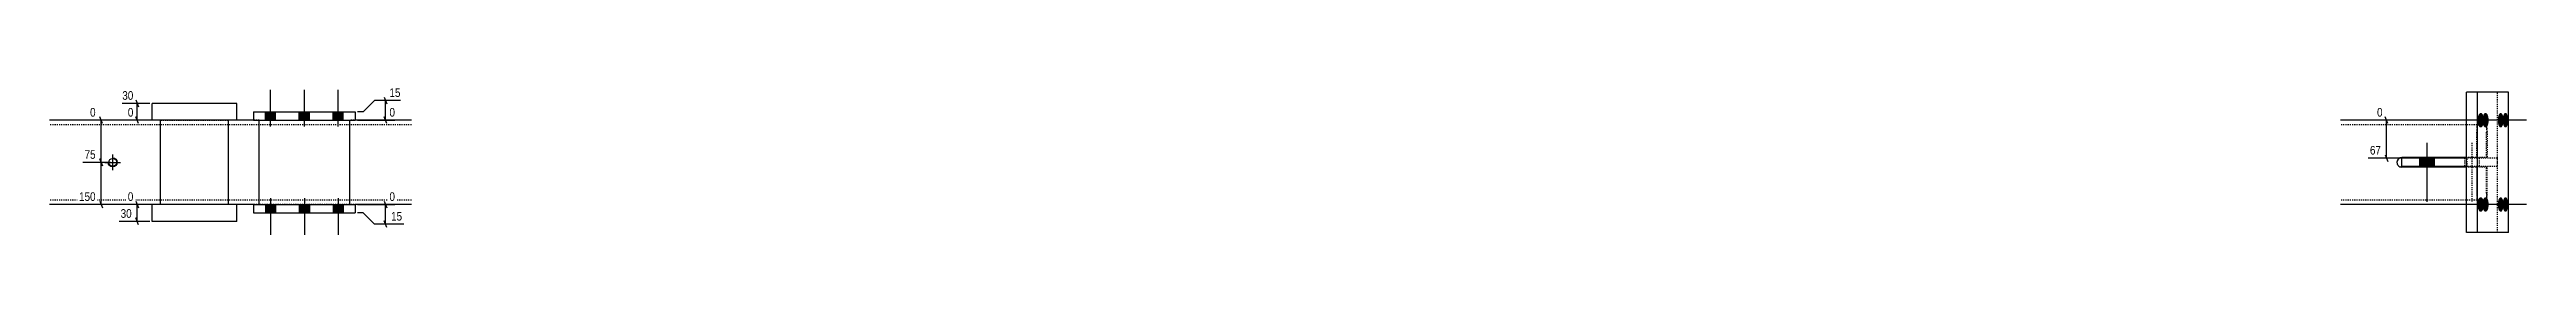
# Model space of a CAD drawing. Header units: millimetres. Extents: x 10 to 45966, y 6 to 1552.
# Drawn here: x 2748 to 7141, y 6 to 270 of the extents above; entities that cross this region are included whole.
import ezdxf

# ---------------------------------------------------------------- set-up
doc = ezdxf.new("R2010")
doc.units = ezdxf.units.MM
doc.linetypes.add('DXK_LINE_DOT2', pattern=[3.9198, 1.9599, -1.9599])
doc.layers.add('MÅLSÆTNING', color=7, linetype='Continuous')
doc.layers.add('STÅL', color=7, linetype='Continuous')
doc.styles.add('Arial Narrow', font='ARIALN.TTF', dxfattribs={"height": 0.2})

msp = doc.modelspace()

# ---------------------------------------------------------------- hatches: boundary and pattern name
at = {"layer": 'STÅL', "linetype": 'Continuous'}
for points in [[(3130.6, 209.6), (3148.6, 209.6), (3148.6, 224.6), (3130.6, 224.6)], [(3130.6, 209.6), (3148.6, 209.6), (3148.6, 224.6), (3130.6, 224.6)], [(3190.6, 209.6), (3208.6, 209.6), (3208.6, 224.6), (3190.6, 224.6)], [(3190.6, 209.6), (3208.6, 209.6), (3208.6, 224.6), (3190.6, 224.6)], [(3250.6, 209.6), (3268.6, 209.6), (3268.6, 224.6), (3250.6, 224.6)], [(3250.6, 209.6), (3268.6, 209.6), (3268.6, 224.6), (3250.6, 224.6)], [(7054.5, 209.6), (7054.6, 212.3), (7055, 214.9), (7055.6, 217.2), (7056.4, 219.3), (7057.4, 220.9), (7058.5, 222), (7059.6, 222.5), (7060.8, 222.5), (7062, 222), (7063.1, 220.9), (7064, 219.3), (7064.8, 217.2), (7065.4, 214.9), (7065.8, 212.3), (7065.9, 209.6), (7065.8, 206.9), (7065.4, 204.3), (7064.8, 202), (7064, 199.9), (7063.1, 198.3), (7062, 197.2), (7060.8, 196.7), (7059.6, 196.7), (7058.5, 197.2), (7057.4, 198.3), (7056.4, 199.9), (7055.6, 202), (7055, 204.3), (7054.6, 206.9)], [(7063.2, 209.6), (7063.3, 212.3), (7063.7, 214.9), (7064.3, 217.2), (7065, 219.3), (7066, 220.9), (7067, 222), (7068.2, 222.5), (7069.3, 222.5), (7070.5, 222), (7071.5, 220.9), (7072.5, 219.3), (7073.3, 217.2), (7073.8, 214.9), (7074.2, 212.3), (7074.3, 209.6), (7074.2, 206.9), (7073.8, 204.3), (7073.3, 202), (7072.5, 199.9), (7071.5, 198.3), (7070.5, 197.2), (7069.3, 196.7), (7068.2, 196.7), (7067, 197.2), (7066, 198.3), (7065, 199.9), (7064.3, 202), (7063.7, 204.3), (7063.3, 206.9)], [(7090.5, 209.6), (7090.6, 212.3), (7090.9, 214.9), (7091.4, 217.2), (7092.1, 219.3), (7093, 220.9), (7094, 222), (7095, 222.5), (7096.1, 222.5), (7097.2, 222), (7098.1, 220.9), (7099, 219.3), (7099.7, 217.2), (7100.2, 214.9), (7100.6, 212.3), (7100.7, 209.6), (7100.6, 206.9), (7100.2, 204.3), (7099.7, 202), (7099, 199.9), (7098.1, 198.3), (7097.2, 197.2), (7096.1, 196.7), (7095, 196.7), (7094, 197.2), (7093, 198.3), (7092.1, 199.9), (7091.4, 202), (7090.9, 204.3), (7090.6, 206.9)], [(7099.1, 209.6), (7099.2, 212.3), (7099.5, 214.9), (7100.1, 217.2), (7100.8, 219.3), (7101.6, 220.9), (7102.6, 222), (7103.6, 222.5), (7104.6, 222.5), (7105.6, 222), (7106.6, 220.9), (7107.4, 219.3), (7108.1, 217.2), (7108.7, 214.9), (7109, 212.3), (7109.1, 209.6), (7109, 206.9), (7108.7, 204.3), (7108.1, 202), (7107.4, 199.9), (7106.6, 198.3), (7105.6, 197.2), (7104.6, 196.7), (7103.6, 196.7), (7102.6, 197.2), (7101.6, 198.3), (7100.8, 199.9), (7100.1, 202), (7099.5, 204.3), (7099.2, 206.9)], [(6951.6, 127.1), (6977.6, 127.1), (6977.6, 142.1), (6951.6, 142.1)], [(3130.6, 44.6), (3148.6, 44.6), (3148.6, 59.6), (3130.6, 59.6)], [(3130.6, 44.6), (3148.6, 44.6), (3148.6, 59.6), (3130.6, 59.6)], [(3190.6, 44.6), (3208.6, 44.6), (3208.6, 59.6), (3190.6, 59.6)], [(3190.6, 44.6), (3208.6, 44.6), (3208.6, 59.6), (3190.6, 59.6)], [(3250.6, 44.6), (3268.6, 44.6), (3268.6, 59.6), (3250.6, 59.6)], [(3250.6, 44.6), (3268.6, 44.6), (3268.6, 59.6), (3250.6, 59.6)], [(7054.5, 59.6), (7054.6, 62.3), (7055, 64.9), (7055.6, 67.2), (7056.4, 69.3), (7057.4, 70.9), (7058.5, 72), (7059.6, 72.5), (7060.8, 72.5), (7062, 72), (7063.1, 70.9), (7064, 69.3), (7064.8, 67.2), (7065.4, 64.9), (7065.8, 62.3), (7065.9, 59.6), (7065.8, 56.9), (7065.4, 54.3), (7064.8, 52), (7064, 49.9), (7063.1, 48.3), (7062, 47.2), (7060.8, 46.7), (7059.6, 46.7), (7058.5, 47.2), (7057.4, 48.3), (7056.4, 49.9), (7055.6, 52), (7055, 54.3), (7054.6, 56.9)], [(7063.2, 59.6), (7063.3, 62.3), (7063.7, 64.9), (7064.3, 67.2), (7065, 69.3), (7066, 70.9), (7067, 72), (7068.2, 72.5), (7069.3, 72.5), (7070.5, 72), (7071.5, 70.9), (7072.5, 69.3), (7073.3, 67.2), (7073.8, 64.9), (7074.2, 62.3), (7074.3, 59.6), (7074.2, 56.9), (7073.8, 54.3), (7073.3, 52), (7072.5, 49.9), (7071.5, 48.3), (7070.5, 47.2), (7069.3, 46.7), (7068.2, 46.7), (7067, 47.2), (7066, 48.3), (7065, 49.9), (7064.3, 52), (7063.7, 54.3), (7063.3, 56.9)], [(7090.5, 59.6), (7090.6, 62.3), (7090.9, 64.9), (7091.4, 67.2), (7092.1, 69.3), (7093, 70.9), (7094, 72), (7095, 72.5), (7096.1, 72.5), (7097.2, 72), (7098.1, 70.9), (7099, 69.3), (7099.7, 67.2), (7100.2, 64.9), (7100.6, 62.3), (7100.7, 59.6), (7100.6, 56.9), (7100.2, 54.3), (7099.7, 52), (7099, 49.9), (7098.1, 48.3), (7097.2, 47.2), (7096.1, 46.7), (7095, 46.7), (7094, 47.2), (7093, 48.3), (7092.1, 49.9), (7091.4, 52), (7090.9, 54.3), (7090.6, 56.9)], [(7099.1, 59.6), (7099.2, 62.3), (7099.5, 64.9), (7100.1, 67.2), (7100.8, 69.3), (7101.6, 70.9), (7102.6, 72), (7103.6, 72.5), (7104.6, 72.5), (7105.6, 72), (7106.6, 70.9), (7107.4, 69.3), (7108.1, 67.2), (7108.7, 64.9), (7109, 62.3), (7109.1, 59.6), (7109, 56.9), (7108.7, 54.3), (7108.1, 52), (7107.4, 49.9), (7106.6, 48.3), (7105.6, 47.2), (7104.6, 46.7), (7103.6, 46.7), (7102.6, 47.2), (7101.6, 48.3), (7100.8, 49.9), (7100.1, 52), (7099.5, 54.3), (7099.2, 56.9)]]:
    msp.add_hatch(color=96, dxfattribs=at).paths.add_polyline_path(points)

# ---------------------------------------------------------------- linework, layer by layer
at = {"layer": 'MÅLSÆTNING', "color": 7, "linetype": 'Continuous'}
for p, q in [((2925.6, 239.6), (2876.7, 239.6)), ((2900.6, 245.6), (2905.4, 233.6)), ((2903, 209.6), (2903, 239.6)), ((3303.8, 224.6), (3293.6, 224.6)), ((3323.8, 244.6), (3303.8, 224.6)), ((3370.1, 244.6), (3323.8, 244.6)), ((3341.4, 250.6), (3346.2, 238.6)), ((3343.8, 209.6), (3343.8, 244.6)), ((2925.6, 209.6), (2816.6, 209.6)), ((2841.4, 203.6), (2836.6, 215.6)), ((2925.6, 209.6), (2886.5, 209.6)), ((2905.4, 203.6), (2900.6, 215.6)), ((3293.6, 209.6), (3360.4, 209.6)), ((3346.2, 203.6), (3341.4, 215.6)), ((6909.1, 209.6), (6876.3, 209.6)), ((6895.3, 203.6), (6890.5, 215.6)), ((6892.9, 142.1), (6892.9, 209.6)), ((2855.6, 134.6), (2806.9, 134.6)), ((2841.4, 128.6), (2836.6, 140.6)), ((2839, 59.6), (2839, 134.6)), ((6915.6, 142.1), (6860.7, 142.1)), ((6890.5, 148.1), (6895.3, 136.1)), ((2925.6, 59.6), (2797.1, 59.6)), ((2836.6, 65.6), (2841.4, 53.6)), ((2925.6, 59.6), (2886.5, 59.6)), ((2900.6, 65.6), (2905.4, 53.6)), ((2903, 29.6), (2903, 59.6)), ((3293.6, 59.6), (3360.4, 59.6)), ((3303.8, 44.6), (3293.6, 44.6)), ((3323.8, 24.6), (3303.8, 44.6)), ((3341.4, 65.6), (3346.2, 53.6)), ((3343.8, 24.6), (3343.8, 59.6)), ((2925.6, 29.6), (2870.9, 29.6)), ((2905.4, 23.6), (2900.6, 35.6)), ((3375.9, 24.6), (3323.8, 24.6)), ((3346.2, 18.6), (3341.4, 30.6))]:
    msp.add_line(p, q, dxfattribs=at)
at = {"layer": 'STÅL', "color": 2, "linetype": 'Continuous'}
for p, q in [((3079.6, 239.6), (2929.6, 239.6)), ((2929.6, 209.6), (2929.6, 239.6)), ((3079.6, 209.6), (3079.6, 239.6)), ((3109.6, 224.6), (3289.6, 224.6)), ((3109.6, 224.6), (3109.6, 209.6)), ((3289.6, 224.6), (3289.6, 209.6)), ((7034.9, 9.6), (7034.9, 259.6)), ((7109.6, 259.6), (7034.9, 259.6)), ((7054.7, 9.6), (7054.7, 259.6)), ((7109.6, 9.6), (7109.6, 259.6)), ((2929.6, 209.6), (2747.6, 209.6)), ((3079.6, 209.6), (2929.6, 209.6)), ((2944.6, 59.6), (2944.6, 209.6)), ((3064.6, 209.6), (3064.6, 59.6)), ((3109.6, 209.6), (3079.6, 209.6)), ((3109.6, 209.6), (3289.6, 209.6)), ((3119.6, 59.6), (3119.6, 209.6)), ((3279.6, 209.6), (3279.6, 59.6)), ((3389.6, 209.6), (3289.6, 209.6)), ((7034.9, 209.6), (6811.6, 209.6)), ((6920.1, 143.1), (6916.8, 142.5)), ((7034.9, 142.1), (6919.6, 142.1)), ((6919.6, 142.1), (6919.6, 127.1)), ((7034.9, 143.1), (6920.1, 143.1)), ((6916.8, 126.7), (6920.1, 126.1)), ((7034.9, 127.1), (6919.6, 127.1)), ((7034.9, 126.1), (6920.1, 126.1)), ((2929.6, 59.6), (2747.6, 59.6)), ((3079.6, 59.6), (2929.6, 59.6)), ((2929.6, 29.6), (2929.6, 59.6)), ((3079.6, 29.6), (3079.6, 59.6)), ((3109.6, 59.6), (3079.6, 59.6)), ((3109.6, 59.6), (3289.6, 59.6)), ((3109.6, 59.6), (3109.6, 44.6)), ((3109.6, 44.6), (3289.6, 44.6)), ((3289.6, 59.6), (3289.6, 44.6)), ((3389.6, 59.6), (3289.6, 59.6)), ((7034.9, 59.6), (6811.6, 59.6)), ((3079.6, 29.6), (2929.6, 29.6)), ((7109.6, 9.6), (7034.9, 9.6))]:
    msp.add_line(p, q, dxfattribs=at)
at = {"layer": 'STÅL', "color": 96, "linetype": 'Continuous'}
for p, q in [((3130.6, 209.6), (3130.6, 224.6)), ((3130.6, 209.6), (3130.6, 224.6)), ((3139.6, 198.6), (3139.6, 263.6)), ((3139.6, 198.6), (3139.6, 263.6)), ((3148.6, 209.6), (3148.6, 224.6)), ((3148.6, 209.6), (3148.6, 224.6)), ((3190.6, 209.6), (3190.6, 224.6)), ((3190.6, 209.6), (3190.6, 224.6)), ((3199.6, 198.6), (3199.6, 263.6)), ((3199.6, 198.6), (3199.6, 263.6)), ((3208.6, 209.6), (3208.6, 224.6)), ((3208.6, 209.6), (3208.6, 224.6)), ((3250.6, 209.6), (3250.6, 224.6)), ((3250.6, 209.6), (3250.6, 224.6)), ((3259.6, 198.6), (3259.6, 263.6)), ((3259.6, 198.6), (3259.6, 263.6)), ((3268.6, 209.6), (3268.6, 224.6)), ((3268.6, 209.6), (3268.6, 224.6)), ((7097.4, 209.6), (6993.2, 209.6)), ((7106, 209.6), (7001.8, 209.6)), ((7132.8, 209.6), (7028.6, 209.6)), ((7141.3, 209.6), (7037.1, 209.6)), ((2845.6, 134.6), (2873.6, 134.6)), ((2852.2, 131.5), (2851.6, 134.6)), ((2851.6, 134.6), (2851.6, 134.6)), ((2852.6, 134.6), (2853.1, 137.3)), ((2853.1, 131.9), (2852.6, 134.6)), ((2852.6, 134.6), (2852.6, 134.6)), ((2853.1, 137.3), (2854.7, 139.5)), ((2854.7, 129.6), (2853.1, 131.9)), ((2854.7, 139.5), (2856.9, 141.1)), ((2856.9, 141.1), (2859.6, 141.6)), ((2859.6, 120.6), (2859.6, 148.6)), ((2859.6, 142.6), (2859.6, 142.6)), ((2859.6, 142.6), (2862.7, 142)), ((2859.6, 141.6), (2859.6, 141.6)), ((2859.6, 141.6), (2862.3, 141.1)), ((2862.3, 141.1), (2864.5, 139.5)), ((2862.7, 142), (2865.3, 140.3)), ((2864.5, 139.5), (2866.1, 137.3)), ((2866.1, 131.9), (2864.5, 129.6)), ((2865.3, 140.3), (2867, 137.7)), ((2866.1, 137.3), (2866.6, 134.6)), ((2866.6, 134.6), (2866.1, 131.9)), ((2866.6, 134.6), (2866.6, 134.6)), ((2867, 137.7), (2867.6, 134.6)), ((2867.6, 134.6), (2867, 131.5)), ((2867.6, 134.6), (2867.6, 134.6)), ((6951.6, 142.1), (6951.6, 127.1)), ((6964.6, 169.1), (6964.6, 64.1)), ((6977.6, 142.1), (6977.6, 127.1)), ((2853.9, 128.9), (2852.2, 131.5)), ((2856.5, 127.2), (2853.9, 128.9)), ((2856.9, 128.1), (2854.7, 129.6)), ((2859.6, 126.6), (2856.5, 127.2)), ((2859.6, 127.6), (2856.9, 128.1)), ((2862.3, 128.1), (2859.6, 127.6)), ((2859.6, 127.6), (2859.6, 127.6)), ((2862.7, 127.2), (2859.6, 126.6)), ((2859.6, 126.6), (2859.6, 126.6)), ((2864.5, 129.6), (2862.3, 128.1)), ((2865.3, 128.9), (2862.7, 127.2)), ((2867, 131.5), (2865.3, 128.9)), ((3130.6, 59.6), (3130.6, 44.6)), ((3130.6, 59.6), (3130.6, 44.6)), ((3139.6, 70.6), (3139.6, 5.6)), ((3139.6, 70.6), (3139.6, 5.6)), ((3148.6, 59.6), (3148.6, 44.6)), ((3148.6, 59.6), (3148.6, 44.6)), ((3190.6, 59.6), (3190.6, 44.6)), ((3190.6, 59.6), (3190.6, 44.6)), ((3199.6, 70.6), (3199.6, 5.6)), ((3199.6, 70.6), (3199.6, 5.6)), ((3208.6, 59.6), (3208.6, 44.6)), ((3208.6, 59.6), (3208.6, 44.6)), ((3250.6, 59.6), (3250.6, 44.6)), ((3250.6, 59.6), (3250.6, 44.6)), ((3259.6, 70.6), (3259.6, 5.6)), ((3259.6, 70.6), (3259.6, 5.6)), ((3268.6, 59.6), (3268.6, 44.6)), ((3268.6, 59.6), (3268.6, 44.6)), ((7097.4, 59.6), (6993.2, 59.6)), ((7106, 59.6), (7001.8, 59.6)), ((7132.8, 59.6), (7028.6, 59.6)), ((7141.3, 59.6), (7037.1, 59.6))]:
    msp.add_line(p, q, dxfattribs=at)
at = {"layer": 'STÅL', "color": 7, "linetype": 'DXK_LINE_DOT2'}
for p, q in [((7089.7, 9.6), (7089.7, 259.6)), ((3389.6, 201.6), (2747.6, 201.6)), ((2944.6, 209.6), (2929.6, 209.6)), ((2944.6, 59.6), (2944.6, 209.6)), ((2944.6, 209.6), (3064.6, 209.6)), ((3064.6, 209.6), (3064.6, 59.6)), ((3119.6, 209.6), (3064.6, 209.6)), ((3119.6, 209.6), (3279.6, 209.6)), ((3119.6, 59.6), (3119.6, 209.6)), ((3279.6, 209.6), (3279.6, 59.6)), ((3389.6, 209.6), (3279.6, 209.6)), ((7069.1, 209.6), (6811.6, 209.6)), ((7069.1, 201.6), (6811.6, 201.6)), ((7053.3, 197.3), (7053.1, 189.6)), ((7053.1, 143.1), (7053.1, 189.6)), ((7053.8, 203.7), (7053.3, 197.3)), ((7054.6, 208.1), (7053.8, 203.7)), ((7054.1, 189.6), (7054.2, 194.2)), ((7054.1, 143.1), (7054.1, 189.6)), ((7054.2, 194.2), (7054.5, 198.1)), ((7054.5, 198.1), (7055, 200.7)), ((7054.6, 208.1), (7054.7, 208.3)), ((7054.7, 208.3), (7055.6, 209.6)), ((7055, 200.7), (7055.6, 201.6)), ((7070, 208.1), (7069.1, 209.6)), ((7069.1, 201.6), (7069.6, 200.7)), ((7069.6, 200.7), (7070.1, 198.1)), ((7070.8, 203.7), (7070, 208.1)), ((7070.1, 198.1), (7070.4, 194.2)), ((7070.4, 194.2), (7070.5, 189.6)), ((7070.5, 143.1), (7070.5, 189.6)), ((7071.3, 197.3), (7070.8, 203.7)), ((7071.5, 189.6), (7071.3, 197.3)), ((7071.5, 189.6), (7071.5, 143.1)), ((6916.8, 142.5), (6920.1, 143.1)), ((7071.5, 143.1), (6920.1, 143.1)), ((7089.6, 142.1), (7034.9, 142.1)), ((7036.1, 127.1), (7036.1, 142.1)), ((7089.6, 142.1), (7089.6, 127.1)), ((6920.1, 126.1), (6916.8, 126.7)), ((7071.5, 126.1), (6920.1, 126.1)), ((7089.6, 127.1), (7034.9, 127.1)), ((7053.1, 126.1), (7053.1, 79.6)), ((7054.1, 79.6), (7054.1, 126.1)), ((7070.5, 79.6), (7070.5, 126.1)), ((7071.5, 79.6), (7071.5, 126.1)), ((3389.6, 67.6), (2747.6, 67.6)), ((2944.6, 59.6), (2929.6, 59.6)), ((3064.6, 59.6), (2944.6, 59.6)), ((3119.6, 59.6), (3064.6, 59.6)), ((3279.6, 59.6), (3119.6, 59.6)), ((3389.6, 59.6), (3279.6, 59.6)), ((7069.1, 67.6), (6811.6, 67.6)), ((7069.1, 59.6), (6811.6, 59.6)), ((7053.1, 79.6), (7053.3, 71.9)), ((7053.3, 71.9), (7053.8, 65.5)), ((7053.8, 65.5), (7054.6, 61.1)), ((7054.2, 75), (7054.1, 79.6)), ((7054.5, 71.1), (7054.2, 75)), ((7055, 68.5), (7054.5, 71.1)), ((7054.6, 61.1), (7055.6, 59.6)), ((7055.6, 67.6), (7055, 68.5)), ((7069.6, 68.5), (7069.1, 67.6)), ((7069.1, 59.6), (7070, 61.1)), ((7070.1, 71.1), (7069.6, 68.5)), ((7070, 61.1), (7070.8, 65.5)), ((7070.4, 75), (7070.1, 71.1)), ((7070.5, 79.6), (7070.4, 75)), ((7070.8, 65.5), (7071.3, 71.9)), ((7071.3, 71.9), (7071.5, 79.6))]:
    msp.add_line(p, q, dxfattribs=at)
at = {"layer": 'STÅL', "color": 96, "linetype": 'DXK_LINE_DOT2'}
for p, q in [((7031.6, 142.1), (7031.6, 127.1)), ((7044.6, 169.1), (7044.6, 64.1)), ((7057.6, 142.1), (7057.6, 127.1))]:
    msp.add_line(p, q, dxfattribs=at)
at = {"layer": 'STÅL', "color": 2, "linetype": 'Continuous'}
msp.add_arc((6920.1, 134.6), 8.5, 112.5, 247.5, dxfattribs=at)
at = {"layer": 'STÅL', "color": 7, "linetype": 'DXK_LINE_DOT2'}
msp.add_arc((6920.1, 134.6), 8.5, 112.5, 247.5, dxfattribs=at)

# ---------------------------------------------------------------- next in the draw order: wipeouts: each hides what was drawn before it
at = {"color": 0, "linetype": 'Continuous'}
for points in [[(2899.4, 242.8), (2899.4, 265.2), (2873.5, 265.2), (2873.5, 242.8)], [(3373.3, 247.8), (3373.3, 270.2), (3347.4, 270.2), (3347.4, 247.8)], [(6889.3, 212.8), (6889.3, 235.2), (6873.1, 235.2), (6873.1, 212.8)], [(2832.5, 137.8), (2832.5, 160.2), (2806.6, 160.2), (2806.6, 137.8)], [(6886.4, 145.3), (6886.4, 167.7), (6860.5, 167.7), (6860.5, 145.3)], [(2832.5, 62.8), (2832.5, 85.2), (2796.8, 85.2), (2796.8, 62.8)], [(2899.4, 62.8), (2899.4, 85.2), (2883.3, 85.2), (2883.3, 62.8)], [(3363.6, 62.8), (3363.6, 85.2), (3347.4, 85.2), (3347.4, 62.8)]]:
    msp.add_wipeout(points, dxfattribs=at).dxf.layer = 'MÅLSÆTNING'

# ---------------------------------------------------------------- next in the draw order: linework, layer by layer
at = {"layer": 'MÅLSÆTNING', "color": 7, "linetype": 'Continuous'}
for p, q in [((2839, 134.6), (2839, 209.6)), ((2855.6, 134.6), (2806.9, 134.6)), ((2836.6, 140.6), (2841.4, 128.6))]:
    msp.add_line(p, q, dxfattribs=at)

# ---------------------------------------------------------------- next in the draw order: texts
at = {"layer": 'MÅLSÆTNING', "color": 3, "linetype": 'Continuous', "style": 'Arial Narrow'}
for s, height, p in [('0', 15.3, (6876.3, 216)), ('75', 15.27, (2809.8, 141)), ('67', 15.27, (6863.7, 148.5)), ('150', 15.27, (2800, 66))]:
    msp.add_text(s, height=height, dxfattribs=at).set_placement(p)

# ---------------------------------------------------------------- next in the draw order: wipeouts: each hides what was drawn before it
at = {"color": 0, "linetype": 'Continuous'}
for points in [[(2899.4, 212.8), (2899.4, 235.2), (2883.3, 235.2), (2883.3, 212.8)], [(3363.6, 212.8), (3363.6, 235.2), (3347.4, 235.2), (3347.4, 212.8)], [(2896.5, 32.8), (2896.5, 55.2), (2870.6, 55.2), (2870.6, 32.8)], [(3376.2, 27.8), (3376.2, 50.2), (3350.3, 50.2), (3350.3, 27.8)]]:
    msp.add_wipeout(points, dxfattribs=at).dxf.layer = 'MÅLSÆTNING'

# ---------------------------------------------------------------- next in the draw order: texts
at = {"layer": 'MÅLSÆTNING', "color": 3, "linetype": 'Continuous', "style": 'Arial Narrow'}
for s, height, p in [('15', 15.27, (3350.6, 251)), ('30', 15.27, (2876.7, 246)), ('0', 15.3, (2886.5, 216)), ('0', 15.3, (3350.6, 216)), ('30', 15.27, (2873.8, 36)), ('0', 15.3, (2886.5, 66)), ('0', 15.3, (3350.6, 66)), ('15', 15.27, (3353.5, 31))]:
    msp.add_text(s, height=height, dxfattribs=at).set_placement(p)

# ---------------------------------------------------------------- next in the draw order: wipeouts: each hides what was drawn before it
at = {"color": 0, "linetype": 'Continuous'}
msp.add_wipeout([(2832.5, 212.8), (2832.5, 235.2), (2816.3, 235.2), (2816.3, 212.8)], dxfattribs=at).dxf.layer = 'MÅLSÆTNING'

# ---------------------------------------------------------------- next in the draw order: texts
at = {"layer": 'MÅLSÆTNING', "color": 3, "linetype": 'Continuous', "style": 'Arial Narrow'}
msp.add_text('0', height=15.3, dxfattribs=at).set_placement((2819.5, 216))

doc.saveas('drawing.dxf')
